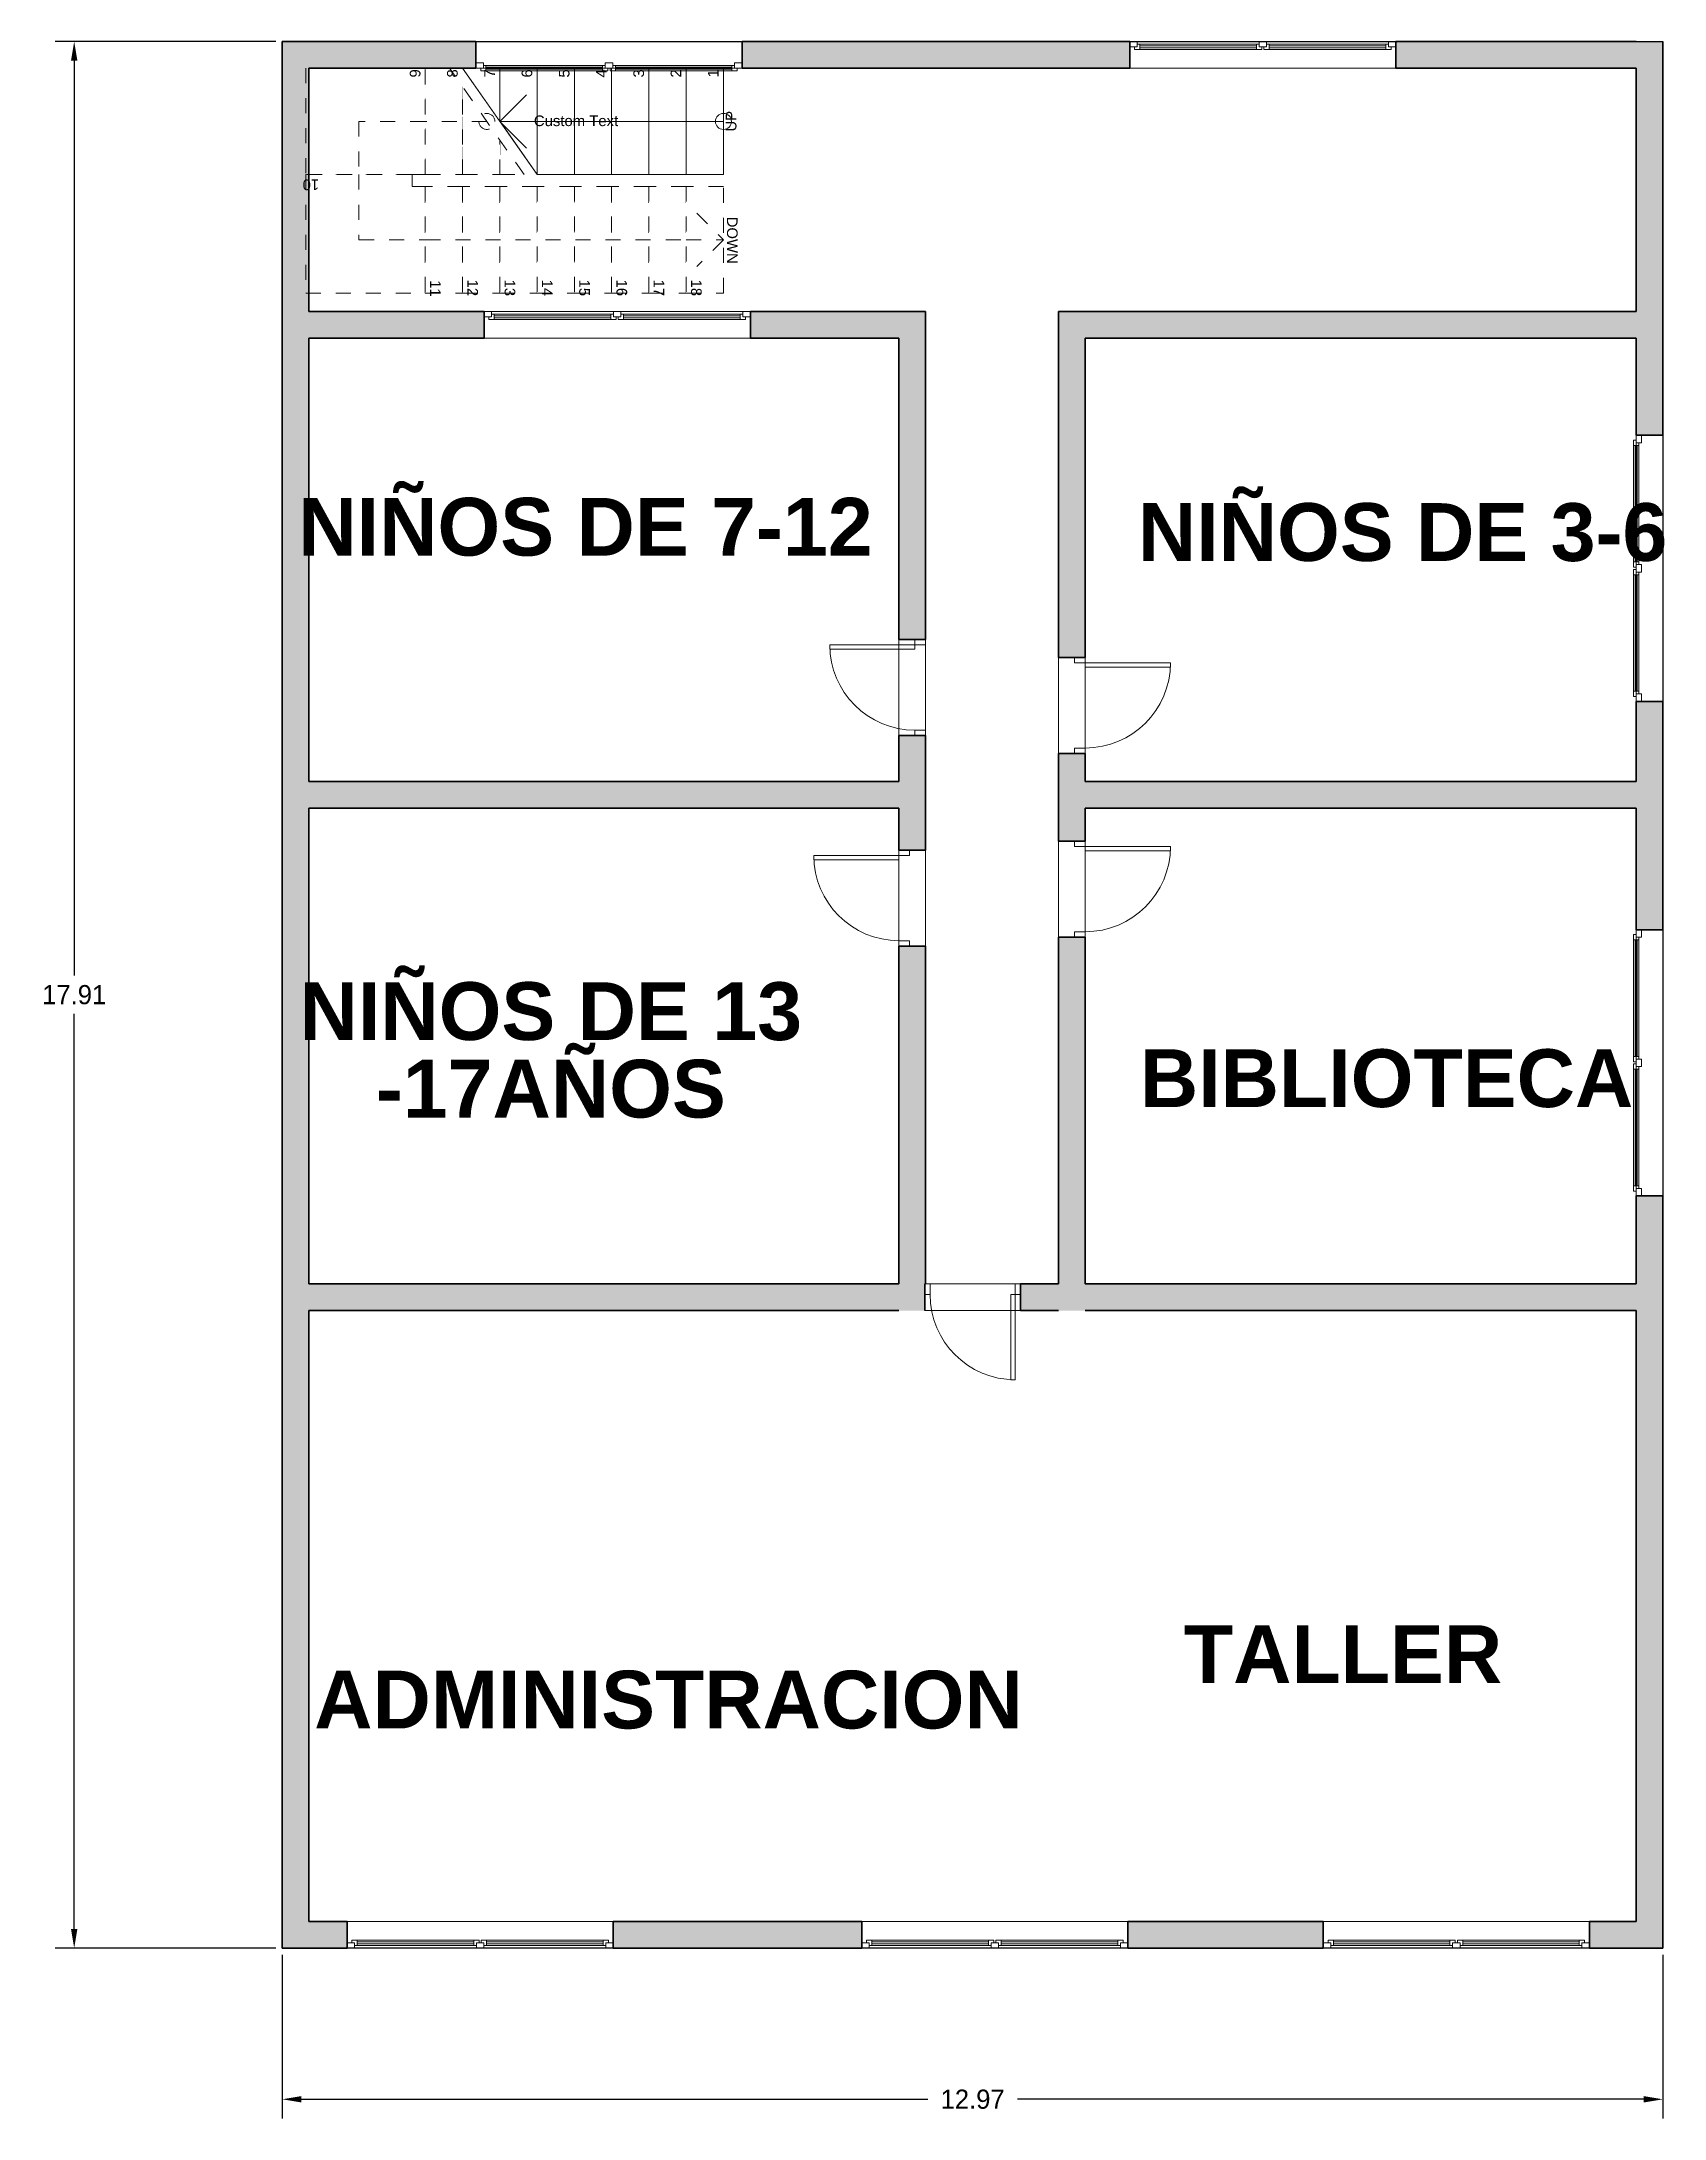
# Model space of a CAD drawing. Header units: metres. Extents: x -67.5 to -32.7, y -18 to 3.
# Drawn here: x -67.51 to -52.27, y -18.01 to 1.5 of the extents above; entities that cross this region are included whole.
import ezdxf

# ---------------------------------------------------------------- set-up
doc = ezdxf.new("R2010")
doc.units = ezdxf.units.M
doc.header["$MEASUREMENT"] = 0
doc.set_wipeout_variables(frame=1)
for name, pattern in [('Dense Dotted', [0.176389, 0, -0.176389]), ('Small Dashed', [0.282222, 0.141111, -0.141111]), ('Wipeout_Contour', [1, 0, -1])]:
    doc.linetypes.add(name, pattern=pattern)
for name, color, linetype, lineweight in [('ACOTACION', 160, 'Continuous', 0), ('Structural - Bearing_Pen_No__27', 7, 'Continuous', 35), ('Structural - Stair & Railing_Pen_No__11', 171, 'Continuous', 18)]:
    doc.layers.add(name, color=color, linetype=linetype, lineweight=lineweight)
for name, color, linetype, lineweight, true_color in [('Annotation - Text_Pen_No__86', 7, 'Continuous', 20, 0x5555ff), ('ARCHICAD Doors_Pen_No__3', 7, 'Continuous', 18, 0xff6600), ('ARCHICAD Windows_Pen_No__3', 7, 'Continuous', 18, 0xff6600), ('Structural - Bearing_Pen_No__160', 7, 'Continuous', 20, 0xb4a35c), ('Structural - Bearing_Pen_No__63', 7, 'Continuous', 18, 0xff9955), ('Structural - Stair & Railing_Pen_No__71', 171, 'Continuous', 20, 0xaaaaff), ('Structural - Stair & Railing_Pen_No__91', 171, 'Continuous', 13, 0xaaaaff)]:
    doc.layers.add(name, color=color, linetype=linetype, lineweight=lineweight, true_color=true_color)
for name, color, linetype in [('ARCHICAD Doors', 7, 'Continuous'), ('ARCHICAD Windows', 7, 'Continuous'), ('Structural - Bearing', 7, 'Continuous'), ('Structural - Stair & Railing', 7, 'Continuous')]:
    doc.layers.add(name, color=color, linetype=linetype)
doc.styles.add('GENERATED_STYLE_1', font='arial.ttf')
doc.styles.add('GENERATED_STYLE_2', font='')
doc.styles.get('GENERATED_STYLE_2').set_extended_font_data('Arial', bold=True)
doc.dimstyles.get("Standard").update_dxf_attribs({"dimtxt": 0.18, "dimasz": 0.18, "dimexe": 0.18, "dimexo": 0.0625, "dimgap": 0.09, "dimtad": 0, "dimtih": 1, "dimtoh": 1, "dimzin": 0, "dimdsep": 46, "dimtxsty": 'Standard', "dimcen": 0.09, "dimadec": 0, "dimazin": 0, "dimtfac": 1, "dimtofl": 0, "dimtmove": 0, "dimatfit": 3, "dimfxl": 1, "dimtolj": 1, "dimtzin": 0, "dimarcsym": 0})

msp = doc.modelspace()

# ---------------------------------------------------------------- texts
at = {"layer": 'Annotation - Text_Pen_No__86', "color": 173, "linetype": 'Continuous', "lineweight": 20, "true_color": 0x5555ff, "char_height": 0.54288, "attachment_point": 2, "style": 'GENERATED_STYLE_2'}
for s, insert in [('\\A1;{\\pqc;\\fArial|b1|i0|c0|p34;NIÑOS DE 7-12}', (-62.4, -2.782)), ('\\A1;{\\pqc;\\fArial|b1|i0|c0|p34;NIÑOS DE 3-6}', (-54.725, -2.832)), ('\\A1;{\\pqc;\\fArial|b1|i0|c0|p34;BIBLIOTECA}', (-54.876, -7.962)), ('\\A1;{\\pqc;\\fArial|b1|i0|c0|p34;TALLER}', (-55.285, -13.372)), ('\\A1;{\\pqc;\\fArial|b1|i0|c0|p34;ADMINISTRACION}', (-61.621, -13.799))]:
    msp.add_mtext(s, dxfattribs=dict(at, insert=insert))
at = {"layer": 'Annotation - Text_Pen_No__86', "color": 173, "linetype": 'Continuous', "lineweight": 20, "true_color": 0x5555ff, "insert": (-62.726, -7.332), "char_height": 0.54288, "width": 7.0414, "attachment_point": 2, "line_spacing_factor": 0.804725, "style": 'GENERATED_STYLE_2'}
msp.add_mtext('\\A1;{\\pqc;\\fArial|b1|i0|c0|p34;NIÑOS DE 13 -17AÑOS}', dxfattribs=at)

# ---------------------------------------------------------------- blocks, each defined once
blk = doc.blocks.new('Stair_1')
at = {"color": 254, "linetype": 'Wipeout_Contour', "lineweight": 0, "ltscale": 245.15664}
blk.add_wipeout([(-61.455, 1.254), (-61.455, 0.254), (-61.105, 0.254), (-61.105, 1.254)], dxfattribs=at).dxf.layer = 'Structural - Stair & Railing'
at = {"layer": 'Structural - Stair & Railing_Pen_No__11', "color": 171, "linetype": 'Continuous', "lineweight": 18}
for p, q in [((-61.105, 1.254), (-61.455, 1.254)), ((-61.455, 1.254), (-61.455, 0.254)), ((-61.105, 0.254), (-61.105, 1.254)), ((-61.455, 0.254), (-61.105, 0.254))]:
    blk.add_line(p, q, dxfattribs=at)
for start, end in [(0, 180), (180, 0)]:
    blk.add_arc((-61.105, 0.754), 0.075, start, end, dxfattribs=at)
at = {"layer": 'Structural - Stair & Railing_Pen_No__71', "color": 161, "lineweight": 20, "true_color": 0xaaaaff, "char_height": 0.1, "attachment_point": 4, "rotation": 90, "style": 'GENERATED_STYLE_1'}
for s, insert in [('\\A1;{\\pql;\\fArial|b0|i0|c0|p34;1}', (-61.201, 1.166)), ('\\A1;{\\pql;\\fArial|b0|i0|c0|p34;UP}', (-61.032, 0.659))]:
    blk.add_mtext(s, dxfattribs=dict(at, insert=insert))
at = {"color": 254, "linetype": 'Wipeout_Contour', "lineweight": 0, "ltscale": 246.556438}
blk.add_wipeout([(-61.805, 1.254), (-61.805, 0.254), (-61.455, 0.254), (-61.455, 1.254)], dxfattribs=at).dxf.layer = 'Structural - Stair & Railing'
at = {"layer": 'Structural - Stair & Railing_Pen_No__11', "color": 171, "linetype": 'Continuous', "lineweight": 18}
for p, q in [((-61.455, 1.254), (-61.805, 1.254)), ((-61.805, 1.254), (-61.805, 0.254)), ((-61.455, 0.254), (-61.455, 1.254)), ((-61.105, 0.754), (-61.455, 0.754)), ((-61.805, 0.254), (-61.455, 0.254))]:
    blk.add_line(p, q, dxfattribs=at)
at = {"layer": 'Structural - Stair & Railing_Pen_No__71', "color": 161, "lineweight": 20, "true_color": 0xaaaaff, "insert": (-61.551, 1.166), "char_height": 0.1, "attachment_point": 4, "rotation": 90, "style": 'GENERATED_STYLE_1'}
blk.add_mtext('\\A1;{\\pql;\\fArial|b0|i0|c0|p34;2}', dxfattribs=at)
at = {"color": 254, "linetype": 'Wipeout_Contour', "lineweight": 0, "ltscale": 247.95624}
blk.add_wipeout([(-62.155, 1.254), (-62.155, 0.254), (-61.805, 0.254), (-61.805, 1.254)], dxfattribs=at).dxf.layer = 'Structural - Stair & Railing'
at = {"layer": 'Structural - Stair & Railing_Pen_No__11', "color": 171, "linetype": 'Continuous', "lineweight": 18}
for p, q in [((-61.805, 1.254), (-62.155, 1.254)), ((-62.155, 1.254), (-62.155, 0.254)), ((-61.805, 0.254), (-61.805, 1.254)), ((-62.155, 0.254), (-61.805, 0.254))]:
    blk.add_line(p, q, dxfattribs=at)
at = {"layer": 'Structural - Stair & Railing_Pen_No__71', "color": 161, "lineweight": 20, "true_color": 0xaaaaff, "insert": (-61.9, 1.166), "char_height": 0.1, "attachment_point": 4, "rotation": 90, "style": 'GENERATED_STYLE_1'}
blk.add_mtext('\\A1;{\\pql;\\fArial|b0|i0|c0|p34;3}', dxfattribs=at)
at = {"color": 254, "linetype": 'Wipeout_Contour', "lineweight": 0, "ltscale": 249.356043}
blk.add_wipeout([(-62.505, 1.254), (-62.505, 0.254), (-62.155, 0.254), (-62.155, 1.254)], dxfattribs=at).dxf.layer = 'Structural - Stair & Railing'
at = {"layer": 'Structural - Stair & Railing_Pen_No__11', "color": 171, "linetype": 'Continuous', "lineweight": 18}
for p, q in [((-62.155, 1.254), (-62.505, 1.254)), ((-62.505, 1.254), (-62.505, 0.254)), ((-62.155, 0.254), (-62.155, 1.254)), ((-62.505, 0.254), (-62.155, 0.254))]:
    blk.add_line(p, q, dxfattribs=at)
at = {"layer": 'Structural - Stair & Railing_Pen_No__71', "color": 161, "lineweight": 20, "true_color": 0xaaaaff, "insert": (-62.251, 1.166), "char_height": 0.1, "attachment_point": 4, "rotation": 90, "style": 'GENERATED_STYLE_1'}
blk.add_mtext('\\A1;{\\pql;\\fArial|b0|i0|c0|p34;4}', dxfattribs=at)
at = {"color": 254, "linetype": 'Wipeout_Contour', "lineweight": 0, "ltscale": 250.755849}
blk.add_wipeout([(-62.855, 1.254), (-62.855, 0.254), (-62.505, 0.254), (-62.505, 1.254)], dxfattribs=at).dxf.layer = 'Structural - Stair & Railing'
at = {"layer": 'Structural - Stair & Railing_Pen_No__11', "color": 171, "linetype": 'Continuous', "lineweight": 18}
for p, q in [((-62.505, 1.254), (-62.855, 1.254)), ((-62.855, 1.254), (-62.855, 0.254)), ((-62.505, 0.254), (-62.505, 1.254)), ((-62.855, 0.254), (-62.505, 0.254))]:
    blk.add_line(p, q, dxfattribs=at)
at = {"layer": 'Structural - Stair & Railing_Pen_No__71', "color": 161, "lineweight": 20, "true_color": 0xaaaaff, "insert": (-62.6, 1.166), "char_height": 0.1, "attachment_point": 4, "rotation": 90, "style": 'GENERATED_STYLE_1'}
blk.add_mtext('\\A1;{\\pql;\\fArial|b0|i0|c0|p34;5}', dxfattribs=at)
at = {"color": 254, "linetype": 'Wipeout_Contour', "lineweight": 0, "ltscale": 252.163695}
blk.add_wipeout([(-63.205, 1.254), (-63.205, 0.754), (-62.855, 0.254), (-62.855, 1.254)], dxfattribs=at).dxf.layer = 'Structural - Stair & Railing'
at = {"layer": 'Structural - Stair & Railing_Pen_No__11', "color": 171, "linetype": 'Continuous', "lineweight": 18}
for p, q in [((-62.855, 1.254), (-63.205, 1.254)), ((-63.205, 1.254), (-63.205, 0.754)), ((-62.855, 0.254), (-62.855, 1.254))]:
    blk.add_line(p, q, dxfattribs=at)
at = {"layer": 'Structural - Stair & Railing_Pen_No__71', "color": 161, "lineweight": 20, "true_color": 0xaaaaff, "insert": (-62.95, 1.166), "char_height": 0.1, "attachment_point": 4, "rotation": 90, "style": 'GENERATED_STYLE_1'}
blk.add_mtext('\\A1;{\\pql;\\fArial|b0|i0|c0|p34;6}', dxfattribs=at)
at = {"layer": 'Structural - Stair & Railing_Pen_No__71', "color": 161, "lineweight": 20, "true_color": 0xaaaaff, "insert": (-62.885, 0.759), "char_height": 0.1, "attachment_point": 4, "style": 'GENERATED_STYLE_1'}
blk.add_mtext('\\A1;{\\pql;\\fArial|b0|i0|c0|p34;Custom Text}', dxfattribs=at)
at = {"color": 254, "linetype": 'Wipeout_Contour', "lineweight": 0, "ltscale": 188.89326}
blk.add_wipeout([(-62.977, 0.254), (-63.205, 0.58), (-63.205, 0.254)], dxfattribs=at).dxf.layer = 'Structural - Stair & Railing'
at = {"layer": 'Structural - Stair & Railing_Pen_No__91', "color": 161, "linetype": 'Small Dashed', "lineweight": 13, "true_color": 0xaaaaff}
for p, q in [((-63.205, 0.58), (-63.205, 0.254)), ((-63.205, 0.254), (-62.977, 0.254))]:
    blk.add_line(p, q, dxfattribs=at)
at = {"color": 254, "linetype": 'Wipeout_Contour', "lineweight": 0, "ltscale": 190.507432}
blk.add_wipeout([(-63.555, 1.254), (-63.205, 0.754), (-63.205, 1.254)], dxfattribs=at).dxf.layer = 'Structural - Stair & Railing'
at = {"layer": 'Structural - Stair & Railing_Pen_No__11', "color": 171, "linetype": 'Continuous', "lineweight": 18}
for p, q in [((-63.205, 1.254), (-63.555, 1.254)), ((-63.205, 0.754), (-63.205, 1.254))]:
    blk.add_line(p, q, dxfattribs=at)
at = {"color": 254, "linetype": 'Wipeout_Contour', "lineweight": 0, "ltscale": 253.534096}
blk.add_wipeout([(-63.555, 1.08), (-63.555, 0.254), (-63.205, 0.254), (-63.205, 0.58)], dxfattribs=at).dxf.layer = 'Structural - Stair & Railing'
at = {"layer": 'Structural - Stair & Railing_Pen_No__11', "color": 171, "linetype": 'Continuous', "lineweight": 18}
for p, q in [((-63.205, 0.754), (-62.955, 1.004)), ((-61.455, 0.754), (-63.205, 0.754)), ((-62.955, 0.504), (-63.205, 0.754))]:
    blk.add_line(p, q, dxfattribs=at)
at = {"layer": 'Structural - Stair & Railing_Pen_No__11', "color": 171, "linetype": 'Small Dashed', "lineweight": 18}
for start, end in [(0, 180), (180, 0)]:
    blk.add_arc((-63.327, 0.754), 0.075, start, end, dxfattribs=at)
at = {"layer": 'Structural - Stair & Railing_Pen_No__91', "color": 161, "linetype": 'Small Dashed', "lineweight": 13, "true_color": 0xaaaaff}
for p, q in [((-63.555, 1.08), (-63.555, 0.254)), ((-63.205, 0.254), (-63.205, 0.58)), ((-63.555, 0.254), (-63.205, 0.254))]:
    blk.add_line(p, q, dxfattribs=at)
at = {"layer": 'Structural - Stair & Railing_Pen_No__71', "color": 161, "lineweight": 20, "true_color": 0xaaaaff, "insert": (-63.301, 1.166), "char_height": 0.1, "attachment_point": 4, "rotation": 90, "style": 'GENERATED_STYLE_1'}
blk.add_mtext('\\A1;{\\pql;\\fArial|b0|i0|c0|p34;7}', dxfattribs=at)
at = {"color": 254, "linetype": 'Wipeout_Contour', "lineweight": 0, "ltscale": 318.801679}
blk.add_wipeout([(-63.905, 1.254), (-63.905, 0.254), (-63.555, 0.254), (-63.555, 1.08), (-63.677, 1.254)], dxfattribs=at).dxf.layer = 'Structural - Stair & Railing'
at = {"layer": 'Structural - Stair & Railing_Pen_No__11', "color": 171, "linetype": 'Small Dashed', "lineweight": 18}
blk.add_line((-62.977, 0.254), (-63.677, 1.254), dxfattribs=at)
at = {"layer": 'Structural - Stair & Railing_Pen_No__11', "color": 171, "linetype": 'Continuous', "lineweight": 18}
blk.add_line((-62.855, 0.254), (-63.555, 1.254), dxfattribs=at)
at = {"layer": 'Structural - Stair & Railing_Pen_No__91', "color": 161, "linetype": 'Small Dashed', "lineweight": 13, "true_color": 0xaaaaff}
for p, q in [((-63.677, 1.254), (-63.905, 1.254)), ((-63.905, 1.254), (-63.905, 0.254)), ((-63.555, 0.254), (-63.555, 1.08)), ((-63.905, 0.254), (-63.555, 0.254))]:
    blk.add_line(p, q, dxfattribs=at)
at = {"layer": 'Structural - Stair & Railing_Pen_No__71', "color": 161, "lineweight": 20, "true_color": 0xaaaaff, "insert": (-63.65, 1.166), "char_height": 0.1, "attachment_point": 4, "rotation": 90, "style": 'GENERATED_STYLE_1'}
blk.add_mtext('\\A1;{\\pql;\\fArial|b0|i0|c0|p34;8}', dxfattribs=at)
at = {"color": 254, "linetype": 'Wipeout_Contour', "lineweight": 0, "ltscale": 322.318932}
blk.add_wipeout([(-63.905, 1.254), (-65.028, 1.254), (-65.028, 0.254), (-64.028, 0.254), (-63.905, 0.254)], dxfattribs=at).dxf.layer = 'Structural - Stair & Railing'
at = {"layer": 'Structural - Stair & Railing_Pen_No__11', "color": 171, "linetype": 'Small Dashed', "lineweight": 18}
for p, q in [((-63.905, 0.754), (-64.528, 0.754)), ((-63.327, 0.754), (-63.905, 0.754))]:
    blk.add_line(p, q, dxfattribs=at)
at = {"layer": 'Structural - Stair & Railing_Pen_No__91', "color": 161, "linetype": 'Small Dashed', "lineweight": 13, "true_color": 0xaaaaff}
for p, q in [((-63.905, 1.254), (-65.028, 1.254)), ((-65.028, 1.254), (-65.028, 0.254)), ((-63.905, 0.254), (-63.905, 1.254)), ((-65.028, 0.254), (-64.028, 0.254)), ((-64.028, 0.254), (-63.905, 0.254))]:
    blk.add_line(p, q, dxfattribs=at)
at = {"layer": 'Structural - Stair & Railing_Pen_No__71', "color": 161, "lineweight": 20, "true_color": 0xaaaaff, "insert": (-64, 1.166), "char_height": 0.1, "attachment_point": 4, "rotation": 90, "style": 'GENERATED_STYLE_1'}
blk.add_mtext('\\A1;{\\pql;\\fArial|b0|i0|c0|p34;9}', dxfattribs=at)
at = {"color": 254, "linetype": 'Wipeout_Contour', "lineweight": 0, "ltscale": 386.729759}
blk.add_wipeout([(-65.028, -0.858), (-63.905, -0.858), (-63.905, 0.142), (-64.028, 0.142), (-64.028, 0.254), (-65.028, 0.254)], dxfattribs=at).dxf.layer = 'Structural - Stair & Railing'
at = {"layer": 'Structural - Stair & Railing_Pen_No__11', "color": 171, "linetype": 'Small Dashed', "lineweight": 18}
for p, q in [((-64.528, 0.754), (-64.528, 0.254)), ((-64.528, 0.254), (-64.528, -0.358))]:
    blk.add_line(p, q, dxfattribs=at)
at = {"layer": 'Structural - Stair & Railing_Pen_No__91', "color": 161, "linetype": 'Small Dashed', "lineweight": 13, "true_color": 0xaaaaff}
for p, q in [((-64.028, 0.254), (-65.028, 0.254)), ((-65.028, 0.254), (-65.028, -0.858)), ((-64.028, 0.142), (-64.028, 0.254)), ((-63.905, 0.142), (-64.028, 0.142)), ((-63.905, -0.858), (-63.905, 0.142)), ((-65.028, -0.858), (-63.905, -0.858))]:
    blk.add_line(p, q, dxfattribs=at)
at = {"layer": 'Structural - Stair & Railing_Pen_No__71', "color": 161, "lineweight": 20, "true_color": 0xaaaaff, "insert": (-64.902, 0.159), "char_height": 0.1, "attachment_point": 4, "rotation": 180, "style": 'GENERATED_STYLE_1'}
blk.add_mtext('\\A1;{\\pql;\\fArial|b0|i0|c0|p34;10}', dxfattribs=at)
at = {"color": 254, "linetype": 'Wipeout_Contour', "lineweight": 0, "ltscale": 254.941091}
blk.add_wipeout([(-63.905, -0.858), (-63.555, -0.858), (-63.555, 0.142), (-63.905, 0.142)], dxfattribs=at).dxf.layer = 'Structural - Stair & Railing'
at = {"layer": 'Structural - Stair & Railing_Pen_No__11', "color": 171, "linetype": 'Small Dashed', "lineweight": 18}
blk.add_line((-64.528, -0.358), (-63.905, -0.358), dxfattribs=at)
at = {"layer": 'Structural - Stair & Railing_Pen_No__91', "color": 161, "linetype": 'Small Dashed', "lineweight": 13, "true_color": 0xaaaaff}
for p, q in [((-63.555, 0.142), (-63.905, 0.142)), ((-63.905, 0.142), (-63.905, -0.858)), ((-63.555, -0.858), (-63.555, 0.142)), ((-63.905, -0.858), (-63.555, -0.858))]:
    blk.add_line(p, q, dxfattribs=at)
at = {"layer": 'Structural - Stair & Railing_Pen_No__71', "color": 161, "lineweight": 20, "true_color": 0xaaaaff, "insert": (-63.81, -0.737), "char_height": 0.1, "attachment_point": 4, "rotation": 270, "style": 'GENERATED_STYLE_1'}
blk.add_mtext('\\A1;{\\pql;\\fArial|b0|i0|c0|p34;11}', dxfattribs=at)
at = {"color": 254, "linetype": 'Wipeout_Contour', "lineweight": 0, "ltscale": 253.541198}
blk.add_wipeout([(-63.205, 0.142), (-63.555, 0.142), (-63.555, -0.858), (-63.205, -0.858)], dxfattribs=at).dxf.layer = 'Structural - Stair & Railing'
at = {"layer": 'Structural - Stair & Railing_Pen_No__91', "color": 161, "linetype": 'Small Dashed', "lineweight": 13, "true_color": 0xaaaaff}
for p, q in [((-63.205, 0.142), (-63.555, 0.142)), ((-63.555, 0.142), (-63.555, -0.858)), ((-63.205, -0.858), (-63.205, 0.142)), ((-63.555, -0.858), (-63.205, -0.858))]:
    blk.add_line(p, q, dxfattribs=at)
at = {"layer": 'Structural - Stair & Railing_Pen_No__71', "color": 161, "lineweight": 20, "true_color": 0xaaaaff, "insert": (-63.46, -0.732), "char_height": 0.1, "attachment_point": 4, "rotation": 270, "style": 'GENERATED_STYLE_1'}
blk.add_mtext('\\A1;{\\pql;\\fArial|b0|i0|c0|p34;12}', dxfattribs=at)
at = {"color": 254, "linetype": 'Wipeout_Contour', "lineweight": 0, "ltscale": 252.141307}
blk.add_wipeout([(-62.855, 0.142), (-63.205, 0.142), (-63.205, -0.858), (-62.855, -0.858)], dxfattribs=at).dxf.layer = 'Structural - Stair & Railing'
at = {"layer": 'Structural - Stair & Railing_Pen_No__91', "color": 161, "linetype": 'Small Dashed', "lineweight": 13, "true_color": 0xaaaaff}
for p, q in [((-62.855, 0.142), (-63.205, 0.142)), ((-63.205, 0.142), (-63.205, -0.858)), ((-62.855, -0.858), (-62.855, 0.142)), ((-63.205, -0.858), (-62.855, -0.858))]:
    blk.add_line(p, q, dxfattribs=at)
at = {"layer": 'Structural - Stair & Railing_Pen_No__71', "color": 161, "lineweight": 20, "true_color": 0xaaaaff, "insert": (-63.111, -0.732), "char_height": 0.1, "attachment_point": 4, "rotation": 270, "style": 'GENERATED_STYLE_1'}
blk.add_mtext('\\A1;{\\pql;\\fArial|b0|i0|c0|p34;13}', dxfattribs=at)
at = {"color": 254, "linetype": 'Wipeout_Contour', "lineweight": 0, "ltscale": 250.741417}
blk.add_wipeout([(-62.855, -0.858), (-62.505, -0.858), (-62.505, 0.142), (-62.855, 0.142)], dxfattribs=at).dxf.layer = 'Structural - Stair & Railing'
at = {"layer": 'Structural - Stair & Railing_Pen_No__91', "color": 161, "linetype": 'Small Dashed', "lineweight": 13, "true_color": 0xaaaaff}
for p, q in [((-62.505, 0.142), (-62.855, 0.142)), ((-62.855, 0.142), (-62.855, -0.858)), ((-62.505, -0.858), (-62.505, 0.142)), ((-62.855, -0.858), (-62.505, -0.858))]:
    blk.add_line(p, q, dxfattribs=at)
at = {"layer": 'Structural - Stair & Railing_Pen_No__71', "color": 161, "lineweight": 20, "true_color": 0xaaaaff, "insert": (-62.76, -0.732), "char_height": 0.1, "attachment_point": 4, "rotation": 270, "style": 'GENERATED_STYLE_1'}
blk.add_mtext('\\A1;{\\pql;\\fArial|b0|i0|c0|p34;14}', dxfattribs=at)
at = {"color": 254, "linetype": 'Wipeout_Contour', "lineweight": 0, "ltscale": 249.341528}
blk.add_wipeout([(-62.505, -0.858), (-62.155, -0.858), (-62.155, 0.142), (-62.505, 0.142)], dxfattribs=at).dxf.layer = 'Structural - Stair & Railing'
at = {"layer": 'Structural - Stair & Railing_Pen_No__91', "color": 161, "linetype": 'Small Dashed', "lineweight": 13, "true_color": 0xaaaaff}
for p, q in [((-62.155, 0.142), (-62.505, 0.142)), ((-62.505, 0.142), (-62.505, -0.858)), ((-62.155, -0.858), (-62.155, 0.142)), ((-62.505, -0.858), (-62.155, -0.858))]:
    blk.add_line(p, q, dxfattribs=at)
at = {"layer": 'Structural - Stair & Railing_Pen_No__71', "color": 161, "lineweight": 20, "true_color": 0xaaaaff, "insert": (-62.41, -0.732), "char_height": 0.1, "attachment_point": 4, "rotation": 270, "style": 'GENERATED_STYLE_1'}
blk.add_mtext('\\A1;{\\pql;\\fArial|b0|i0|c0|p34;15}', dxfattribs=at)
at = {"color": 254, "linetype": 'Wipeout_Contour', "lineweight": 0, "ltscale": 247.941641}
blk.add_wipeout([(-62.155, -0.858), (-61.805, -0.858), (-61.805, 0.142), (-62.155, 0.142)], dxfattribs=at).dxf.layer = 'Structural - Stair & Railing'
at = {"layer": 'Structural - Stair & Railing_Pen_No__91', "color": 161, "linetype": 'Small Dashed', "lineweight": 13, "true_color": 0xaaaaff}
for p, q in [((-61.805, 0.142), (-62.155, 0.142)), ((-62.155, 0.142), (-62.155, -0.858)), ((-61.805, -0.858), (-61.805, 0.142)), ((-62.155, -0.858), (-61.805, -0.858))]:
    blk.add_line(p, q, dxfattribs=at)
at = {"layer": 'Structural - Stair & Railing_Pen_No__71', "color": 161, "lineweight": 20, "true_color": 0xaaaaff, "insert": (-62.06, -0.732), "char_height": 0.1, "attachment_point": 4, "rotation": 270, "style": 'GENERATED_STYLE_1'}
blk.add_mtext('\\A1;{\\pql;\\fArial|b0|i0|c0|p34;16}', dxfattribs=at)
at = {"color": 254, "linetype": 'Wipeout_Contour', "lineweight": 0, "ltscale": 246.541755}
blk.add_wipeout([(-61.805, -0.858), (-61.455, -0.858), (-61.455, 0.142), (-61.805, 0.142)], dxfattribs=at).dxf.layer = 'Structural - Stair & Railing'
at = {"layer": 'Structural - Stair & Railing_Pen_No__91', "color": 161, "linetype": 'Small Dashed', "lineweight": 13, "true_color": 0xaaaaff}
for p, q in [((-61.455, 0.142), (-61.805, 0.142)), ((-61.805, 0.142), (-61.805, -0.858)), ((-61.455, -0.858), (-61.455, 0.142)), ((-61.805, -0.858), (-61.455, -0.858))]:
    blk.add_line(p, q, dxfattribs=at)
at = {"layer": 'Structural - Stair & Railing_Pen_No__71', "color": 161, "lineweight": 20, "true_color": 0xaaaaff, "insert": (-61.71, -0.732), "char_height": 0.1, "attachment_point": 4, "rotation": 270, "style": 'GENERATED_STYLE_1'}
blk.add_mtext('\\A1;{\\pql;\\fArial|b0|i0|c0|p34;17}', dxfattribs=at)
at = {"color": 254, "linetype": 'Wipeout_Contour', "lineweight": 0, "ltscale": 245.14187}
blk.add_wipeout([(-61.455, -0.858), (-61.105, -0.858), (-61.105, 0.142), (-61.455, 0.142)], dxfattribs=at).dxf.layer = 'Structural - Stair & Railing'
at = {"layer": 'Structural - Stair & Railing_Pen_No__11', "color": 171, "linetype": 'Small Dashed', "lineweight": 18}
for p, q in [((-61.355, -0.108), (-61.105, -0.358)), ((-63.905, -0.358), (-61.455, -0.358)), ((-61.455, -0.358), (-61.105, -0.358)), ((-61.105, -0.358), (-61.355, -0.608))]:
    blk.add_line(p, q, dxfattribs=at)
at = {"layer": 'Structural - Stair & Railing_Pen_No__91', "color": 161, "linetype": 'Small Dashed', "lineweight": 13, "true_color": 0xaaaaff}
for p, q in [((-61.455, 0.142), (-61.455, -0.858)), ((-61.105, 0.142), (-61.455, 0.142)), ((-61.105, -0.858), (-61.105, 0.142)), ((-61.455, -0.858), (-61.105, -0.858))]:
    blk.add_line(p, q, dxfattribs=at)
at = {"layer": 'Structural - Stair & Railing_Pen_No__71', "color": 161, "lineweight": 20, "true_color": 0xaaaaff, "char_height": 0.1, "attachment_point": 4, "rotation": 270, "style": 'GENERATED_STYLE_1'}
for s, insert in [('\\A1;{\\pql;\\fArial|b0|i0|c0|p34;DOWN}', (-61.022, -0.141)), ('\\A1;{\\pql;\\fArial|b0|i0|c0|p34;18}', (-61.36, -0.732))]:
    blk.add_mtext(s, dxfattribs=dict(at, insert=insert))
blk = doc.blocks.new('Wall_1', base_point=(-64.998, 1.504))
at = {"layer": 'Structural - Bearing_Pen_No__160', "linetype": 'Continuous', "lineweight": 0, "true_color": 0x5a512e}
blk.add_hatch(color=59, dxfattribs=at).paths.add_polyline_path([(-65.248, 1.504), (-65.248, -16.405), (-64.998, -16.155), (-64.998, 1.504)])
at = {"layer": 'Structural - Bearing_Pen_No__27', "color": 7, "linetype": 'Continuous', "lineweight": 35, "flags": 128}
for points in [[(-65.248, 1.504), (-65.248, -16.405)], [(-64.998, 1.504), (-65.248, 1.504)], [(-64.998, -1.032), (-64.998, 1.254)], [(-64.998, -5.448), (-64.998, -1.282)], [(-64.998, -10.166), (-64.998, -5.698)], [(-64.998, -16.155), (-64.998, -10.416)]]:
    blk.add_lwpolyline(points, dxfattribs=at)
blk = doc.blocks.new('IFC Window - Double Panel - Vertical')
at = {"layer": 'ARCHICAD Windows_Pen_No__3', "color": 30, "linetype": 'Continuous', "lineweight": 18, "true_color": 0xff6600}
for p, q in [((-1.25, 0), (-1.18, 0)), ((-1.25, -0.05), (-1.25, 0)), ((-1.18, 0), (-1.18, -0.05)), ((-0.035, 0), (0.035, 0)), ((-0.035, -0.05), (-0.035, 0)), ((0.035, 0), (0.035, -0.05)), ((1.25, 0), (1.18, 0)), ((1.18, 0), (1.18, -0.05)), ((1.25, -0.05), (1.25, 0)), ((-1.18, -0.05), (-1.25, -0.05)), ((-1.18, -0.05), (-1.205, -0.05)), ((-1.205, -0.05), (-1.205, -0.075)), ((-1.205, -0.075), (-1.155, -0.075)), ((-1.155, -0.025), (-1.18, -0.025)), ((-1.18, -0.025), (-1.18, -0.05)), ((-1.155, -0.025), (-0.06, -0.025)), ((-1.155, -0.075), (-1.155, -0.025)), ((-1.155, -0.04), (-0.06, -0.04)), ((-1.155, -0.06), (-0.06, -0.06)), ((-1.155, -0.075), (-0.06, -0.075)), ((-0.06, -0.075), (-0.06, -0.025)), ((-0.06, -0.025), (-0.035, -0.025)), ((-0.01, -0.075), (-0.06, -0.075)), ((-0.035, -0.025), (-0.035, -0.05)), ((0.035, -0.05), (-0.035, -0.05)), ((-0.035, -0.05), (-0.01, -0.05)), ((-0.01, -0.05), (-0.01, -0.075)), ((0.035, -0.05), (0.01, -0.05)), ((0.01, -0.05), (0.01, -0.075)), ((0.01, -0.075), (0.06, -0.075)), ((0.06, -0.025), (0.035, -0.025)), ((0.035, -0.025), (0.035, -0.05)), ((0.06, -0.025), (1.155, -0.025)), ((0.06, -0.075), (0.06, -0.025)), ((0.06, -0.04), (1.155, -0.04)), ((0.06, -0.06), (1.155, -0.06)), ((0.06, -0.075), (1.155, -0.075)), ((1.155, -0.075), (1.155, -0.025)), ((1.155, -0.025), (1.18, -0.025)), ((1.205, -0.075), (1.155, -0.075)), ((1.18, -0.025), (1.18, -0.05)), ((1.18, -0.05), (1.25, -0.05)), ((1.18, -0.05), (1.205, -0.05)), ((1.205, -0.05), (1.205, -0.075))]:
    blk.add_line(p, q, dxfattribs=at)
blk = doc.blocks.new('Wall_2', base_point=(-64.998, -16.155))
at = {"layer": 'Structural - Bearing_Pen_No__160', "linetype": 'Continuous', "lineweight": 0, "true_color": 0x5a512e}
for points in [[(-64.998, -16.155), (-65.248, -16.405), (-64.639, -16.405), (-64.639, -16.155)], [(-62.139, -16.155), (-62.139, -16.405), (-59.805, -16.405), (-59.805, -16.155)], [(-57.305, -16.155), (-57.305, -16.405), (-55.471, -16.405), (-55.471, -16.155)], [(-52.971, -16.155), (-52.971, -16.405), (-52.281, -16.405), (-52.281, -16.155)]]:
    blk.add_hatch(color=59, dxfattribs=at).paths.add_polyline_path(points)
at = {"layer": 'Structural - Bearing_Pen_No__27', "color": 7, "linetype": 'Continuous', "lineweight": 35}
for p, q in [((-64.639, -16.405), (-64.639, -16.155)), ((-62.139, -16.405), (-62.139, -16.155)), ((-59.805, -16.405), (-59.805, -16.155)), ((-57.305, -16.405), (-57.305, -16.155)), ((-55.471, -16.405), (-55.471, -16.155)), ((-52.971, -16.405), (-52.971, -16.155))]:
    blk.add_line(p, q, dxfattribs=at)
at = {"layer": 'Structural - Bearing_Pen_No__27', "color": 7, "linetype": 'Continuous', "lineweight": 35, "flags": 128}
for points in [[(-64.639, -16.155), (-64.998, -16.155)], [(-59.805, -16.155), (-62.139, -16.155)], [(-55.471, -16.155), (-57.305, -16.155)], [(-52.531, -16.155), (-52.971, -16.155)], [(-52.281, -16.405), (-52.281, -16.155)], [(-65.248, -16.405), (-64.639, -16.405)], [(-62.139, -16.405), (-59.805, -16.405)], [(-57.305, -16.405), (-55.471, -16.405)], [(-52.971, -16.405), (-52.281, -16.405)]]:
    blk.add_lwpolyline(points, dxfattribs=at)
at = {"layer": 'Structural - Bearing_Pen_No__63', "color": 21, "linetype": 'Continuous', "lineweight": 18, "true_color": 0xff9955}
for p, q in [((-62.139, -16.155), (-64.639, -16.155)), ((-57.305, -16.155), (-59.805, -16.155)), ((-52.971, -16.155), (-55.471, -16.155)), ((-64.639, -16.405), (-62.139, -16.405)), ((-59.805, -16.405), (-57.305, -16.405)), ((-55.471, -16.405), (-52.971, -16.405))]:
    blk.add_line(p, q, dxfattribs=at)
at = {"layer": 'ARCHICAD Windows', "color": 21, "linetype": 'Continuous', "lineweight": 18, "true_color": 0xff9955, "xscale": -1, "rotation": 180}
for p in [(-63.389, -16.405), (-58.555, -16.405), (-54.221, -16.405)]:
    blk.add_blockref('IFC Window - Double Panel - Vertical', p, dxfattribs=at)
blk = doc.blocks.new('Wall_3', base_point=(-52.531, -16.155))
at = {"layer": 'Structural - Bearing_Pen_No__160', "linetype": 'Continuous', "lineweight": 0, "true_color": 0x5a512e}
for points in [[(-52.531, -2.194), (-52.281, -2.194), (-52.281, 1.254), (-52.531, 1.254)], [(-52.531, -6.84), (-52.281, -6.84), (-52.281, -4.694), (-52.531, -4.694)], [(-52.531, -16.155), (-52.281, -16.155), (-52.281, -9.34), (-52.531, -9.34)]]:
    blk.add_hatch(color=59, dxfattribs=at).paths.add_polyline_path(points)
at = {"layer": 'Structural - Bearing_Pen_No__27', "color": 7, "linetype": 'Continuous', "lineweight": 35}
for p, q in [((-52.281, -2.194), (-52.531, -2.194)), ((-52.281, -4.694), (-52.531, -4.694)), ((-52.281, -6.84), (-52.531, -6.84)), ((-52.281, -9.34), (-52.531, -9.34))]:
    blk.add_line(p, q, dxfattribs=at)
at = {"layer": 'Structural - Bearing_Pen_No__27', "color": 7, "linetype": 'Continuous', "lineweight": 35, "flags": 128}
for points in [[(-52.531, 1.254), (-52.531, -1.032)], [(-52.281, -2.194), (-52.281, 1.254)], [(-52.531, -1.282), (-52.531, -2.194)], [(-52.531, -4.694), (-52.531, -5.448)], [(-52.281, -6.84), (-52.281, -4.694)], [(-52.531, -5.698), (-52.531, -6.84)], [(-52.531, -9.34), (-52.531, -10.166)], [(-52.281, -16.155), (-52.281, -9.34)], [(-52.531, -10.416), (-52.531, -16.155)]]:
    blk.add_lwpolyline(points, dxfattribs=at)
at = {"layer": 'Structural - Bearing_Pen_No__63', "color": 21, "linetype": 'Continuous', "lineweight": 18, "true_color": 0xff9955}
for p, q in [((-52.531, -2.194), (-52.531, -4.694)), ((-52.281, -4.694), (-52.281, -2.194)), ((-52.531, -6.84), (-52.531, -9.34)), ((-52.281, -9.34), (-52.281, -6.84))]:
    blk.add_line(p, q, dxfattribs=at)
at = {"layer": 'ARCHICAD Windows', "color": 21, "linetype": 'Continuous', "lineweight": 18, "true_color": 0xff9955, "rotation": 270}
for p in [(-52.481, -3.444), (-52.481, -8.09)]:
    blk.add_blockref('IFC Window - Double Panel - Vertical', p, dxfattribs=at)
blk = doc.blocks.new('Wall_4', base_point=(-52.281, 1.254))
at = {"layer": 'Structural - Bearing_Pen_No__160', "linetype": 'Continuous', "lineweight": 0, "true_color": 0x5a512e}
for points in [[(-63.43, 1.254), (-63.43, 1.504), (-64.998, 1.504), (-64.998, 1.254)], [(-57.288, 1.254), (-57.288, 1.504), (-60.93, 1.504), (-60.93, 1.254)], [(-52.281, 1.254), (-52.281, 1.504), (-54.788, 1.504), (-54.788, 1.254)]]:
    blk.add_hatch(color=59, dxfattribs=at).paths.add_polyline_path(points)
at = {"layer": 'Structural - Bearing_Pen_No__27', "color": 7, "linetype": 'Continuous', "lineweight": 35}
for p, q in [((-63.43, 1.504), (-63.43, 1.254)), ((-60.93, 1.504), (-60.93, 1.254)), ((-57.288, 1.504), (-57.288, 1.254)), ((-54.788, 1.504), (-54.788, 1.254))]:
    blk.add_line(p, q, dxfattribs=at)
at = {"layer": 'Structural - Bearing_Pen_No__27', "color": 7, "linetype": 'Continuous', "lineweight": 35, "flags": 128}
for points in [[(-63.43, 1.504), (-64.998, 1.504)], [(-57.288, 1.504), (-60.93, 1.504)], [(-52.531, 1.504), (-54.788, 1.504)], [(-52.281, 1.254), (-52.281, 1.504)], [(-64.998, 1.254), (-63.43, 1.254)], [(-60.93, 1.254), (-57.288, 1.254)], [(-54.788, 1.254), (-52.531, 1.254)]]:
    blk.add_lwpolyline(points, dxfattribs=at)
at = {"layer": 'Structural - Bearing_Pen_No__63', "color": 21, "linetype": 'Continuous', "lineweight": 18, "true_color": 0xff9955}
for p, q in [((-60.93, 1.504), (-63.43, 1.504)), ((-54.788, 1.504), (-57.288, 1.504)), ((-63.43, 1.254), (-60.93, 1.254)), ((-57.288, 1.254), (-54.788, 1.254))]:
    blk.add_line(p, q, dxfattribs=at)
at = {"layer": 'ARCHICAD Windows', "color": 21, "linetype": 'Continuous', "lineweight": 18, "true_color": 0xff9955}
for p in [(-56.038, 1.504), (-62.18, 1.304)]:
    blk.add_blockref('IFC Window - Double Panel - Vertical', p, dxfattribs=at)
blk = doc.blocks.new('Wall_5', base_point=(-64.998, -1.032))
at = {"layer": 'Structural - Bearing_Pen_No__160', "linetype": 'Continuous', "lineweight": 0, "true_color": 0x5a512e}
for points in [[(-64.998, -1.032), (-64.998, -1.282), (-63.352, -1.282), (-63.352, -1.032)], [(-60.852, -1.032), (-60.852, -1.282), (-59.456, -1.282), (-59.206, -1.032)]]:
    blk.add_hatch(color=59, dxfattribs=at).paths.add_polyline_path(points)
at = {"layer": 'Structural - Bearing_Pen_No__27', "color": 7, "linetype": 'Continuous', "lineweight": 35}
for p, q in [((-63.352, -1.282), (-63.352, -1.032)), ((-60.852, -1.282), (-60.852, -1.032))]:
    blk.add_line(p, q, dxfattribs=at)
at = {"layer": 'Structural - Bearing_Pen_No__27', "color": 7, "linetype": 'Continuous', "lineweight": 35, "flags": 128}
for points in [[(-63.352, -1.032), (-64.998, -1.032)], [(-59.206, -1.032), (-60.852, -1.032)], [(-64.998, -1.282), (-63.352, -1.282)], [(-60.852, -1.282), (-59.456, -1.282)]]:
    blk.add_lwpolyline(points, dxfattribs=at)
at = {"layer": 'Structural - Bearing_Pen_No__63', "color": 21, "linetype": 'Continuous', "lineweight": 18, "true_color": 0xff9955}
for p, q in [((-60.852, -1.032), (-63.352, -1.032)), ((-63.352, -1.282), (-60.852, -1.282))]:
    blk.add_line(p, q, dxfattribs=at)
at = {"layer": 'ARCHICAD Windows', "color": 21, "linetype": 'Continuous', "lineweight": 18, "true_color": 0xff9955}
blk.add_blockref('IFC Window - Double Panel - Vertical', (-62.102, -1.032), dxfattribs=at)
blk = doc.blocks.new('IFC Door - Single Swing')
at = {"layer": 'ARCHICAD Doors_Pen_No__3', "color": 30, "linetype": 'Continuous', "lineweight": 18, "true_color": 0xff6600}
for p, q in [((0.4, 0.8), (0.36, 0.8)), ((0.36, 0.8), (0.36, 0)), ((0.4, 0), (0.4, 0.8)), ((-0.45, 0), (-0.4, 0)), ((-0.4, -0.1), (-0.4, 0)), ((0.36, 0), (0.4, 0)), ((0.45, 0), (0.4, 0)), ((0.4, -0.1), (0.4, 0)), ((-0.45, -0.1), (-0.4, -0.1)), ((0.45, -0.1), (0.4, -0.1))]:
    blk.add_line(p, q, dxfattribs=at)
blk.add_arc((0.4, 0), 0.8, 90, 180, dxfattribs=at)
blk = doc.blocks.new('Wall_6', base_point=(-59.206, -1.032))
at = {"layer": 'Structural - Bearing_Pen_No__160', "linetype": 'Continuous', "lineweight": 0, "true_color": 0x5a512e}
for points in [[(-59.206, -1.032), (-59.456, -1.282), (-59.456, -4.114), (-59.206, -4.114)], [(-59.206, -5.014), (-59.456, -5.014), (-59.456, -6.092), (-59.206, -6.092)], [(-59.206, -6.992), (-59.456, -6.992), (-59.456, -10.166), (-59.206, -10.166)]]:
    blk.add_hatch(color=59, dxfattribs=at).paths.add_polyline_path(points)
at = {"layer": 'Structural - Bearing_Pen_No__27', "color": 7, "linetype": 'Continuous', "lineweight": 35}
for p, q in [((-59.456, -4.114), (-59.206, -4.114)), ((-59.456, -5.014), (-59.206, -5.014)), ((-59.456, -6.092), (-59.206, -6.092)), ((-59.456, -6.992), (-59.206, -6.992))]:
    blk.add_line(p, q, dxfattribs=at)
at = {"layer": 'Structural - Bearing_Pen_No__27', "color": 7, "linetype": 'Continuous', "lineweight": 35, "flags": 128}
for points in [[(-59.206, -4.114), (-59.206, -1.032)], [(-59.456, -1.282), (-59.456, -4.114)], [(-59.456, -5.014), (-59.456, -5.448)], [(-59.206, -6.092), (-59.206, -5.014)], [(-59.456, -5.698), (-59.456, -6.092)], [(-59.456, -6.992), (-59.456, -10.166)], [(-59.206, -10.166), (-59.206, -6.992)]]:
    blk.add_lwpolyline(points, dxfattribs=at)
at = {"layer": 'Structural - Bearing_Pen_No__63', "color": 21, "linetype": 'Continuous', "lineweight": 18, "true_color": 0xff9955}
for p, q in [((-59.456, -4.114), (-59.456, -5.014)), ((-59.206, -5.014), (-59.206, -4.114)), ((-59.456, -6.092), (-59.456, -6.992)), ((-59.206, -6.992), (-59.206, -6.092))]:
    blk.add_line(p, q, dxfattribs=at)
at = {"layer": 'ARCHICAD Doors', "color": 21, "linetype": 'Continuous', "lineweight": 18, "true_color": 0xff9955, "rotation": 90}
for p in [(-59.306, -4.564), (-59.456, -6.542)]:
    blk.add_blockref('IFC Door - Single Swing', p, dxfattribs=at)
blk = doc.blocks.new('Wall_7', base_point=(-57.706, -1.032))
at = {"layer": 'Structural - Bearing_Pen_No__160', "linetype": 'Continuous', "lineweight": 0, "true_color": 0x5a512e}
for points in [[(-57.706, -1.282), (-57.956, -1.282), (-57.956, -4.282), (-57.706, -4.282)], [(-57.706, -5.182), (-57.956, -5.182), (-57.956, -5.448), (-57.706, -5.448)], [(-57.706, -5.698), (-57.956, -5.698), (-57.956, -6.008), (-57.706, -6.008)], [(-57.706, -6.908), (-57.956, -6.908), (-57.956, -10.166), (-57.706, -10.166)]]:
    blk.add_hatch(color=59, dxfattribs=at).paths.add_polyline_path(points)
at = {"layer": 'Structural - Bearing_Pen_No__27', "color": 7, "linetype": 'Continuous', "lineweight": 35}
for p, q in [((-57.956, -4.282), (-57.706, -4.282)), ((-57.956, -5.182), (-57.706, -5.182)), ((-57.956, -6.008), (-57.706, -6.008)), ((-57.956, -6.908), (-57.706, -6.908))]:
    blk.add_line(p, q, dxfattribs=at)
at = {"layer": 'Structural - Bearing_Pen_No__27', "color": 7, "linetype": 'Continuous', "lineweight": 35, "flags": 128}
for points in [[(-57.956, -1.282), (-57.956, -4.282)], [(-57.706, -4.282), (-57.706, -1.282)], [(-57.956, -5.182), (-57.956, -5.448)], [(-57.706, -5.448), (-57.706, -5.182)], [(-57.956, -5.698), (-57.956, -6.008)], [(-57.706, -6.008), (-57.706, -5.698)], [(-57.956, -6.908), (-57.956, -10.166)], [(-57.706, -10.166), (-57.706, -6.908)]]:
    blk.add_lwpolyline(points, dxfattribs=at)
at = {"layer": 'Structural - Bearing_Pen_No__63', "color": 21, "linetype": 'Continuous', "lineweight": 18, "true_color": 0xff9955}
for p, q in [((-57.956, -4.282), (-57.956, -5.182)), ((-57.706, -5.182), (-57.706, -4.282)), ((-57.956, -6.008), (-57.956, -6.908)), ((-57.706, -6.908), (-57.706, -6.008))]:
    blk.add_line(p, q, dxfattribs=at)
at = {"layer": 'ARCHICAD Doors', "color": 21, "linetype": 'Continuous', "lineweight": 18, "true_color": 0xff9955, "xscale": -1, "rotation": 270}
for p in [(-57.706, -4.732), (-57.706, -6.458)]:
    blk.add_blockref('IFC Door - Single Swing', p, dxfattribs=at)
blk = doc.blocks.new('Wall_8', base_point=(-57.956, -1.032))
at = {"layer": 'Structural - Bearing_Pen_No__160', "linetype": 'Continuous', "lineweight": 0, "true_color": 0x5a512e}
blk.add_hatch(color=59, dxfattribs=at).paths.add_polyline_path([(-57.956, -1.282), (-52.531, -1.282), (-52.531, -1.032), (-57.956, -1.032)])
at = {"layer": 'Structural - Bearing_Pen_No__27', "color": 7, "linetype": 'Continuous', "lineweight": 35, "flags": 128}
for points in [[(-52.531, -1.032), (-57.956, -1.032)], [(-57.956, -1.032), (-57.956, -1.282)], [(-57.706, -1.282), (-52.531, -1.282)]]:
    blk.add_lwpolyline(points, dxfattribs=at)
blk = doc.blocks.new('Wall_9', base_point=(-64.998, -10.166))
at = {"layer": 'Structural - Bearing_Pen_No__160', "linetype": 'Continuous', "lineweight": 0, "true_color": 0x5a512e}
for points in [[(-64.998, -10.166), (-64.998, -10.416), (-59.214, -10.416), (-59.214, -10.166)], [(-58.314, -10.166), (-58.314, -10.416), (-52.531, -10.416), (-52.531, -10.166)]]:
    blk.add_hatch(color=59, dxfattribs=at).paths.add_polyline_path(points)
at = {"layer": 'Structural - Bearing_Pen_No__27', "color": 7, "linetype": 'Continuous', "lineweight": 35}
for p, q in [((-59.214, -10.416), (-59.214, -10.166)), ((-58.314, -10.416), (-58.314, -10.166))]:
    blk.add_line(p, q, dxfattribs=at)
at = {"layer": 'Structural - Bearing_Pen_No__27', "color": 7, "linetype": 'Continuous', "lineweight": 35, "flags": 128}
for points in [[(-59.456, -10.166), (-64.998, -10.166)], [(-57.956, -10.166), (-58.314, -10.166)], [(-52.531, -10.166), (-57.706, -10.166)], [(-64.998, -10.416), (-59.456, -10.416)], [(-58.314, -10.416), (-57.956, -10.416)], [(-57.706, -10.416), (-52.531, -10.416)]]:
    blk.add_lwpolyline(points, dxfattribs=at)
at = {"layer": 'Structural - Bearing_Pen_No__63', "color": 21, "linetype": 'Continuous', "lineweight": 18, "true_color": 0xff9955}
for p, q in [((-58.314, -10.166), (-59.214, -10.166)), ((-59.214, -10.416), (-58.314, -10.416))]:
    blk.add_line(p, q, dxfattribs=at)
at = {"layer": 'ARCHICAD Doors', "color": 21, "linetype": 'Continuous', "lineweight": 18, "true_color": 0xff9955, "xscale": -1, "rotation": 180}
blk.add_blockref('IFC Door - Single Swing', (-58.764, -10.266), dxfattribs=at)
blk = doc.blocks.new('Wall_18', base_point=(-64.998, -5.448))
at = {"layer": 'Structural - Bearing_Pen_No__160', "linetype": 'Continuous', "lineweight": 0, "true_color": 0x5a512e}
blk.add_hatch(color=59, dxfattribs=at).paths.add_polyline_path([(-64.998, -5.698), (-59.456, -5.698), (-59.456, -5.448), (-64.998, -5.448)])
at = {"layer": 'Structural - Bearing_Pen_No__27', "color": 7, "linetype": 'Continuous', "lineweight": 35, "flags": 128}
for points in [[(-59.456, -5.448), (-64.998, -5.448)], [(-64.998, -5.698), (-59.456, -5.698)]]:
    blk.add_lwpolyline(points, dxfattribs=at)
blk = doc.blocks.new('Wall_19', base_point=(-57.956, -5.448))
at = {"layer": 'Structural - Bearing_Pen_No__160', "linetype": 'Continuous', "lineweight": 0, "true_color": 0x5a512e}
blk.add_hatch(color=59, dxfattribs=at).paths.add_polyline_path([(-57.956, -5.698), (-52.531, -5.698), (-52.531, -5.448), (-57.956, -5.448)])
at = {"layer": 'Structural - Bearing_Pen_No__27', "color": 7, "linetype": 'Continuous', "lineweight": 35, "flags": 128}
for points in [[(-57.956, -5.448), (-57.956, -5.698)], [(-52.531, -5.448), (-57.706, -5.448)], [(-57.706, -5.698), (-52.531, -5.698)]]:
    blk.add_lwpolyline(points, dxfattribs=at)
blk = doc.blocks.new('*D28')
at = {"layer": 'ACOTACION', "color": 0, "lineweight": -2, "transparency": 16777216}
for p, q in [((-65.31, 1.504), (-67.383, 1.504)), ((-67.203, 1.324), (-67.203, -7.27)), ((-67.203, -16.225), (-67.203, -7.63)), ((-65.31, -16.405), (-67.383, -16.405))]:
    blk.add_line(p, q, dxfattribs=at)
at = {"layer": 'ACOTACION', "color": 0, "transparency": 16777216}
for points in [[(-67.233, 1.324), (-67.173, 1.324), (-67.203, 1.504)], [(-67.233, -16.225), (-67.173, -16.225), (-67.203, -16.405)]]:
    blk.add_solid(points, dxfattribs=at)
at = {"layer": 'Defpoints', "color": 0, "transparency": 16777216}
for p in [(-65.248, 1.504), (-67.203, -16.405), (-65.248, -16.405)]:
    blk.add_point(p, dxfattribs=at)
at = {"layer": 'ACOTACION', "color": 0, "transparency": 16777216, "insert": (-67.203, -7.45), "char_height": 0.18, "attachment_point": 5}
blk.add_mtext('\\A1;17.91', dxfattribs=at)
blk = doc.blocks.new('*D32')
at = {"layer": 'ACOTACION', "color": 0, "lineweight": -2, "transparency": 16777216}
for p, q in [((-65.248, -16.467), (-65.248, -18.005)), ((-52.281, -16.467), (-52.281, -18.005)), ((-65.068, -17.825), (-59.184, -17.825)), ((-52.461, -17.825), (-58.344, -17.825))]:
    blk.add_line(p, q, dxfattribs=at)
at = {"layer": 'ACOTACION', "color": 0, "transparency": 16777216}
for points in [[(-65.068, -17.795), (-65.068, -17.855), (-65.248, -17.825)], [(-52.461, -17.795), (-52.461, -17.855), (-52.281, -17.825)]]:
    blk.add_solid(points, dxfattribs=at)
at = {"layer": 'Defpoints', "color": 0, "transparency": 16777216}
for p in [(-65.248, -16.405), (-52.281, -16.405), (-52.281, -17.825)]:
    blk.add_point(p, dxfattribs=at)
at = {"layer": 'ACOTACION', "color": 0, "transparency": 16777216, "insert": (-58.764, -17.825), "char_height": 0.18, "attachment_point": 5}
blk.add_mtext('\\A1;12.97', dxfattribs=at)

# ---------------------------------------------------------------- dimensions: what is measured, and where the dimension line sits
at = {"layer": 'ACOTACION'}
dim = msp.add_linear_dim(base=(-67.203, -16.405), p1=(-65.248, 1.504), p2=(-65.248, -16.405), angle=90, dimstyle='Standard', dxfattribs=at)
dim.commit()
dim.dimension.update_dxf_attribs({"geometry": '*D28', "text_midpoint": (-67.203, -7.45)})
dim = msp.add_linear_dim(base=(-52.281, -17.825), p1=(-65.248, -16.405), p2=(-52.281, -16.405), dimstyle='Standard', dxfattribs=at)
dim.commit()
dim.dimension.update_dxf_attribs({"geometry": '*D32', "text_midpoint": (-58.764, -17.825)})

# ---------------------------------------------------------------- block references
at = {"layer": 'Structural - Bearing', "color": 7, "lineweight": 35}
for name, p in [('Wall_3', (-52.531, -16.155)), ('Wall_5', (-64.998, -1.032)), ('Wall_6', (-59.206, -1.032)), ('Wall_8', (-57.956, -1.032)), ('Wall_7', (-57.706, -1.032)), ('Wall_18', (-64.998, -5.448)), ('Wall_19', (-57.956, -5.448)), ('Wall_9', (-64.998, -10.166)), ('Wall_2', (-64.998, -16.155))]:
    msp.add_blockref(name, p, dxfattribs=at)
at = {"layer": 'Structural - Stair & Railing', "color": 8, "linetype": 'Dense Dotted', "lineweight": 15}
msp.add_blockref('Stair_1', (0, 0), dxfattribs=at)

msp.set_redraw_order([(e.dxf.handle, doc.entitydb.next_handle()) for e in msp.query("TEXT MTEXT ATTDEF DIMENSION ARC_DIMENSION")])  # texts and dimensions are drawn at this point

# ---------------------------------------------------------------- next in the draw order: linework, layer by layer
msp.add_lwpolyline([(-65.248, 1.504), (-52.281, 1.504), (-52.281, -16.405), (-65.248, -16.405)], close=True)

# ---------------------------------------------------------------- next in the draw order: block references
at = {"layer": 'Structural - Bearing', "color": 7, "lineweight": 35}
for name, p in [('Wall_1', (-64.998, 1.504)), ('Wall_4', (-52.281, 1.254))]:
    msp.add_blockref(name, p, dxfattribs=at)

doc.saveas('drawing.dxf')
